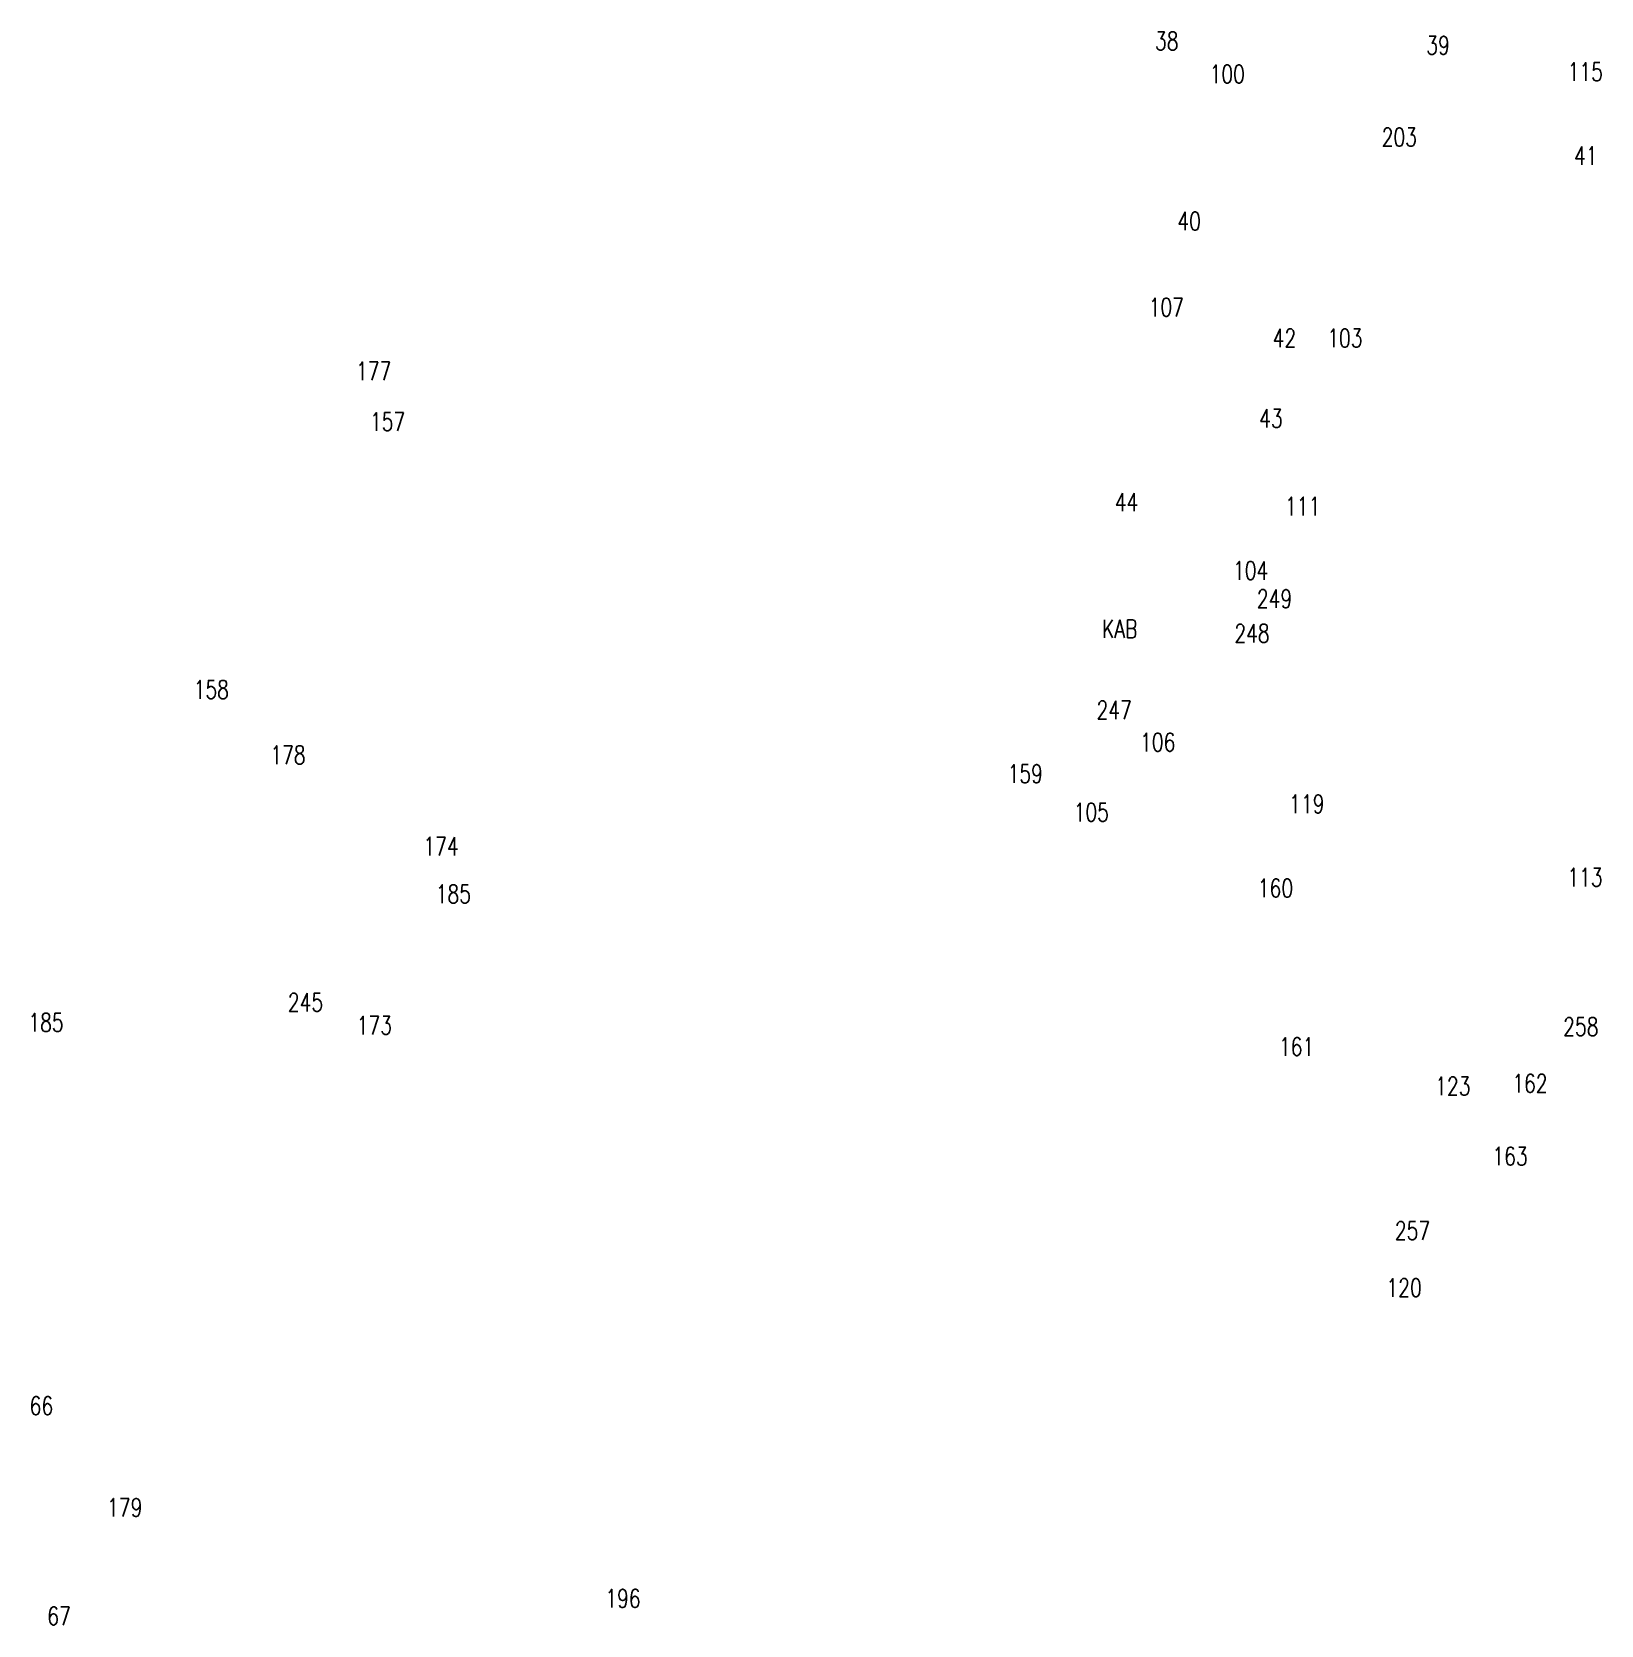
# Model space of a CAD drawing. Header units: metres. Extents: x 4462695 to 4462802, y 5794005 to 5794153.
# Drawn here: x 4462727.72 to 4462744.86, y 5794112.06 to 5794129.47 of the extents above; entities that cross this region are included whole.
import ezdxf

# ---------------------------------------------------------------- set-up
doc = ezdxf.new("R2010")
doc.units = ezdxf.units.M
doc.layers.add('Befundnummern', color=7, linetype='Continuous')
doc.layers.add('Profile', color=5, linetype='Continuous')
doc.styles.add('ROMANS', font='ROMANS.shx', dxfattribs={"width": 0.75})

msp = doc.modelspace()

# ---------------------------------------------------------------- texts
at = {"layer": 'Befundnummern', "style": 'ROMANS', "width": 0.75}
for s, p in [('38', (4462739.983, 5794129.273, -0.008)), ('39', (4462742.946, 5794129.226, -0.008)), ('41', (4462744.56, 5794128.02, -0.008)), ('40', (4462740.228, 5794127.305, -0.008)), ('42', (4462741.268, 5794126.027, -0.008)), ('157', (4462731.409, 5794125.113, -0.008)), ('43', (4462741.121, 5794125.149, -0.008)), ('44', (4462739.544, 5794124.234, -0.008)), ('249', (4462741.096, 5794123.178, -0.008)), ('KAB', (4462739.405, 5794122.85, -0.008)), ('248', (4462740.85, 5794122.801, -0.008)), ('158', (4462729.484, 5794122.186, -0.008)), ('247', (4462739.345, 5794121.963, -0.008)), ('159', (4462738.373, 5794121.266, -0.008)), ('185', (4462732.128, 5794119.953, -0.008)), ('160', (4462741.106, 5794120.017, 53.075)), ('245', (4462730.513, 5794118.769, -0.008)), ('258', (4462744.441, 5794118.503, 53.075)), ('161', (4462741.337, 5794118.284, 53.075)), ('162', (4462743.885, 5794117.883, 53.075)), ('163', (4462743.668, 5794117.088, 53.075)), ('257', (4462742.603, 5794116.274, 53.075)), ('66', (4462727.693, 5794114.361, 105.807)), ('67', (4462727.886, 5794112.064, 105.807))]:
    msp.add_text(s, height=0.2, dxfattribs=at).set_placement(p)
at = {"layer": 'Profile', "style": 'ROMANS', "width": 0.75}
for s, p in [('100', (4462740.579, 5794128.912, -0.008)), ('115', (4462744.489, 5794128.937, -0.008)), ('203', (4462742.459, 5794128.223, -0.008)), ('107', (4462739.914, 5794126.364, -0.008)), ('103', (4462741.864, 5794126.027, -0.008)), ('177', (4462731.258, 5794125.667, -0.008)), ('111', (4462741.403, 5794124.19, -0.008)), ('104', (4462740.834, 5794123.487, -0.008)), ('106', (4462739.82, 5794121.611, -0.008)), ('178', (4462730.321, 5794121.472, -0.008)), ('105', (4462739.094, 5794120.846, -0.008)), ('119', (4462741.448, 5794120.937, -0.008)), ('174', (4462731.993, 5794120.475, -0.008)), ('113', (4462744.486, 5794120.135, -0.008)), ('185', (4462727.679, 5794118.549, -0.008)), ('173', (4462731.265, 5794118.517, -0.008)), ('123', (4462743.043, 5794117.853, -0.008)), ('120', (4462742.511, 5794115.651, -0.008)), ('179', (4462728.539, 5794113.249, -0.008)), ('196', (4462733.98, 5794112.255, -0.008))]:
    msp.add_text(s, height=0.2, dxfattribs=at).set_placement(p)

doc.saveas('drawing.dxf')
